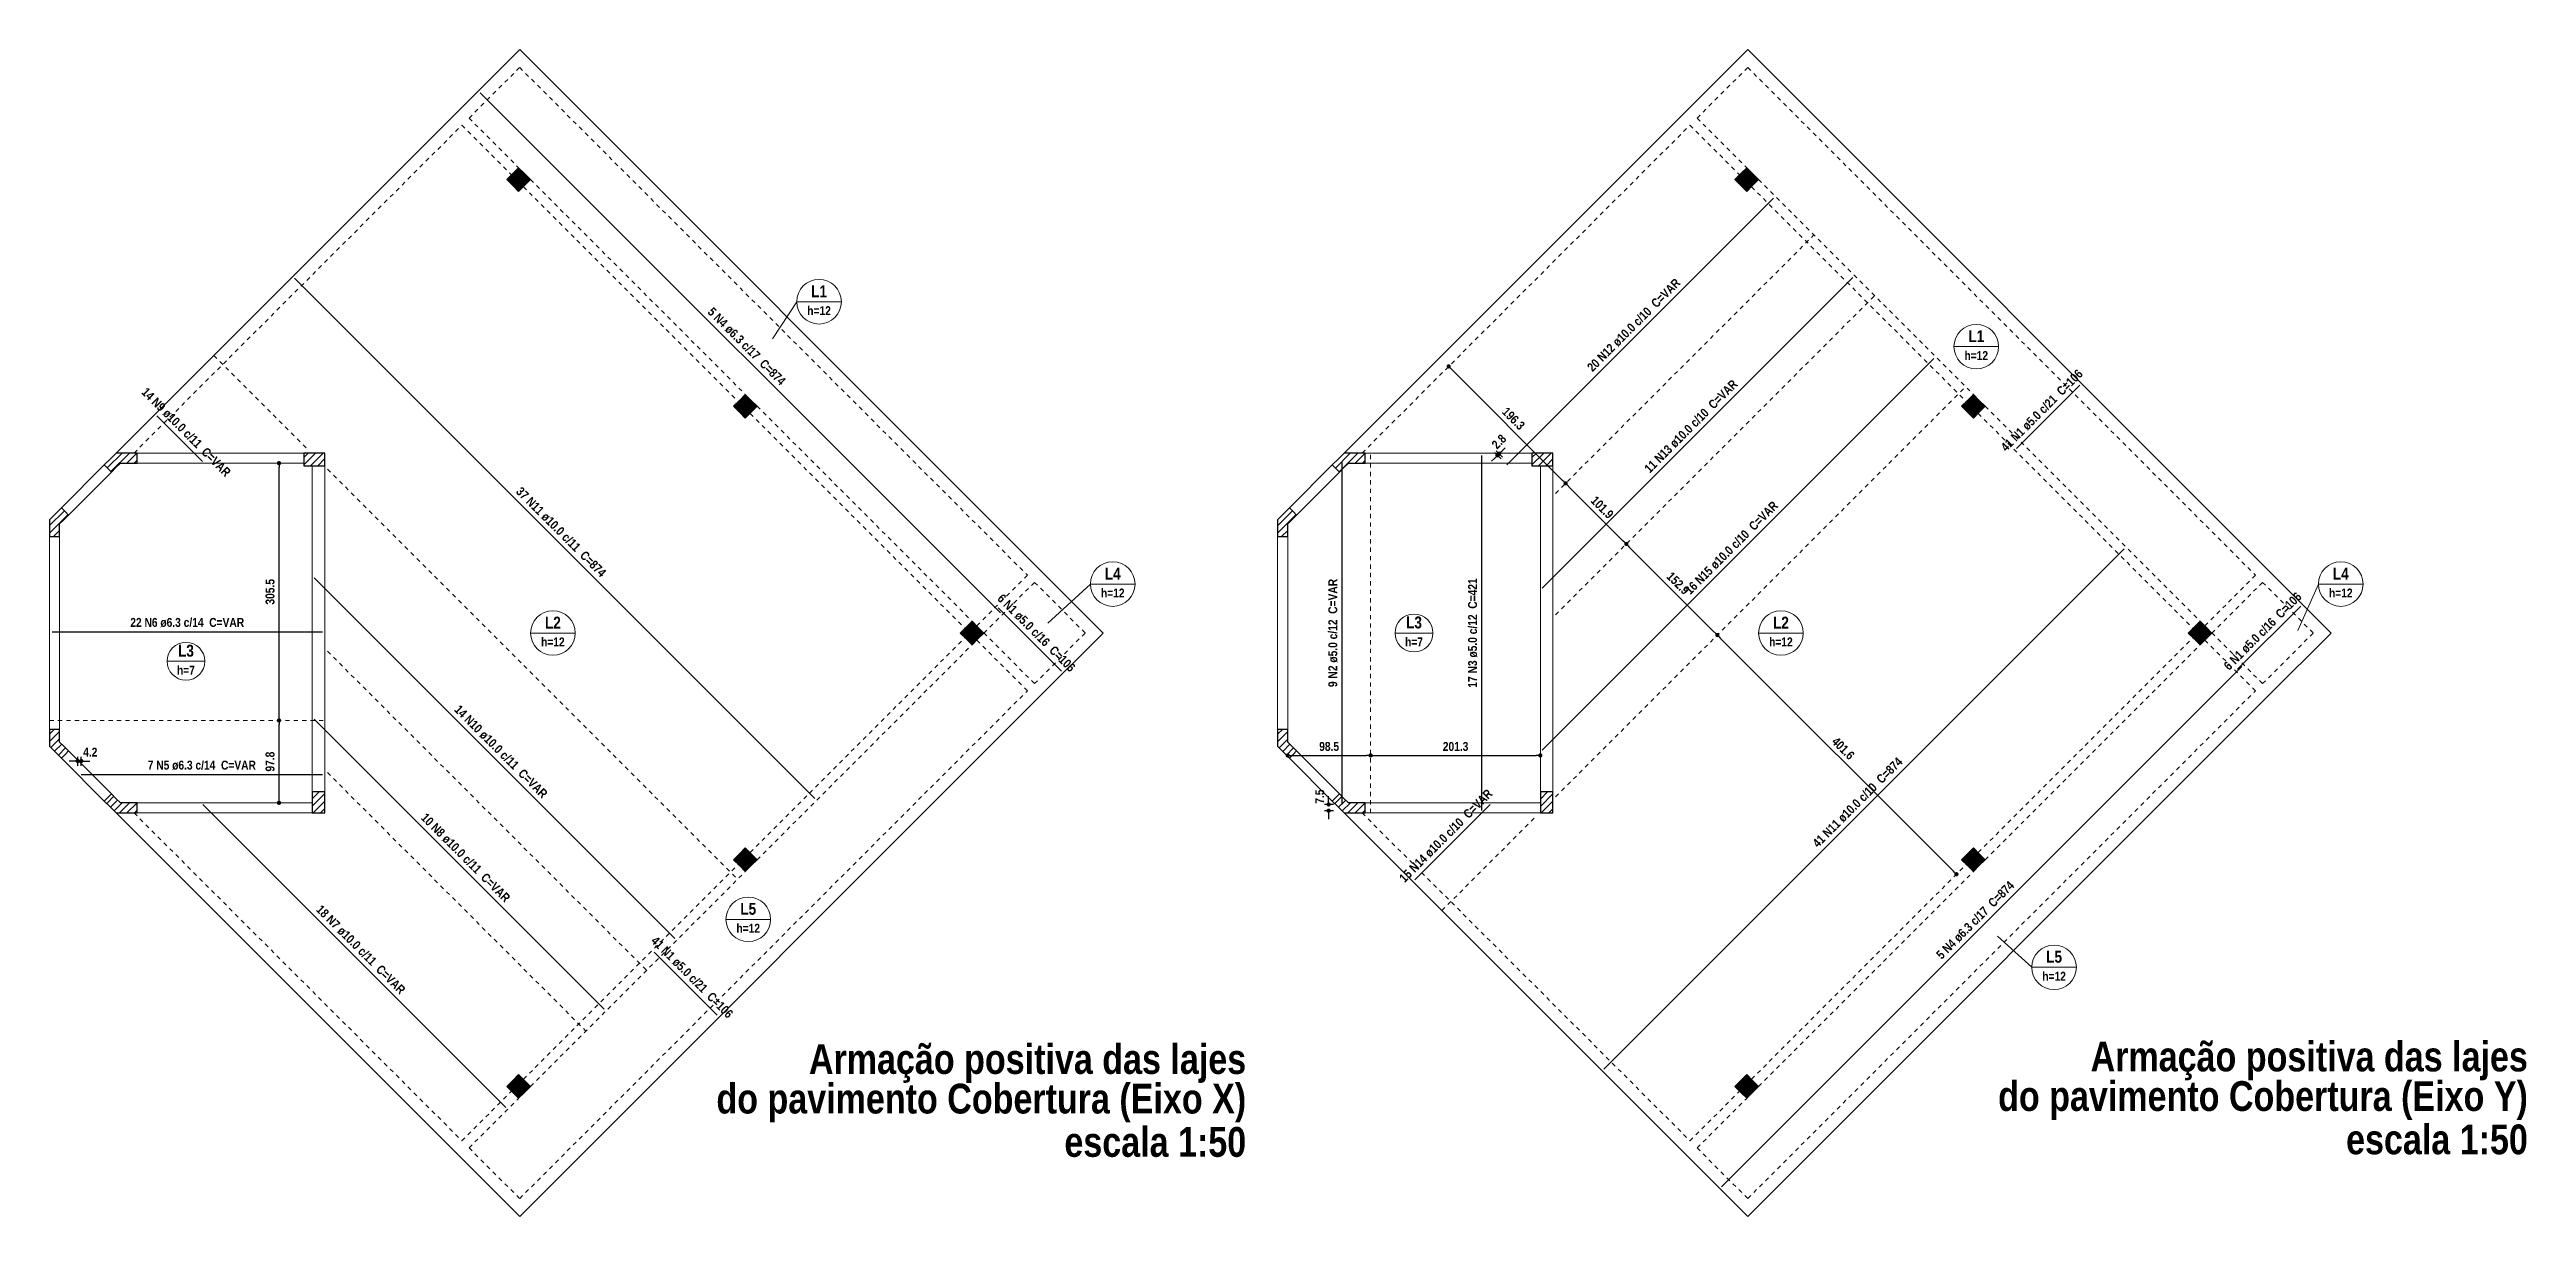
# Model space of a CAD drawing. Header units: millimetres. Extents: x 2249 to 2676, y -663 to -441.
# Drawn here: x 2447.9 to 2506.7, y -634.4 to -606.7 of the extents above; entities that cross this region are included whole.
import ezdxf

# ---------------------------------------------------------------- set-up
doc = ezdxf.new("R2010")
doc.units = ezdxf.units.MM
doc.header["$LTSCALE"] = 0.5
doc.header["$MEASUREMENT"] = 0
doc.header["$PDMODE"] = 34
doc.linetypes.add('DOT2', pattern=[3.175, 0, -3.175])
doc.layers.get('0').update_dxf_attribs({"linetype": 'CONTINUOUS'})
doc.layers.get('DEFPOINTS').update_dxf_attribs({"linetype": 'CONTINUOUS'})
for name, color, linetype, lineweight in [('Descrição da armadura', 7, 'CONTINUOUS', 5), ('DT-Armadura positiva', 2, 'CONTINUOUS', 30), ('DT-Cotas', 9, 'CONTINUOUS', 5), ('DT-Pontilhado', 9, 'DOT2', 5), ('DT-Textos', 7, 'CONTINUOUS', 5), ('DT-Título', 3, 'CONTINUOUS', 20), ('FO-Hachuras dos pilares', 9, 'CONTINUOUS', 5), ('FO-Pilares', 4, 'CONTINUOUS', 30), ('FO-Vigas', 1, 'CONTINUOUS', 20)]:
    doc.layers.add(name, color=color, linetype=linetype, lineweight=lineweight)
doc.styles.add('ARIAL', font='ARIALNB.TTF')
doc.dimstyles.new('UM_50.000000', dxfattribs={"dimtxt": 0.18, "dimasz": 0.1, "dimexe": 0.1, "dimexo": 0.2, "dimgap": 0, "dimtad": 1, "dimtih": 1, "dimtoh": 1, "dimdec": 1, "dimlfac": 50, "dimzin": 0, "dimdsep": 46, "dimtxsty": 'Standard', "dimblk": 'CLOSED', "dimblk1": 'CLOSED', "dimblk2": 'CLOSED', "dimcen": 0.09, "dimdle": 0.1, "dimadec": 1, "dimazin": 2, "dimtfac": 1, "dimtdec": 4, "dimtofl": 0, "dimtmove": 0, "dimatfit": 3, "dimldrblk": 'CLOSED', "dimfxl": 1, "dimtolj": 1, "dimarcsym": 0})
pattern_1 = [(45, (2441.25908, -664.59642), (-0.08838835, 0.08838835), [])]

msp = doc.modelspace()

# ---------------------------------------------------------------- texts
at = {"layer": 'Descrição da armadura', "char_height": 0.2118, "attachment_point": 8, "line_spacing_factor": 0.9, "style": 'ARIAL'}
for s, insert, width, rotation in [('20 N12 ø10.0 c/10  C=VAR', (2485.6043, -613.317), 6.09984, 45.000105), ('5 N4 ø6.3 c/17  C=874', (2464.3805, -613.824), 5.33736, 315.000737), ('11 N13 ø10.0 c/10  C=VAR', (2486.9633, -615.722), 6.09984, 45.000105), ('41 N1 ø5.0 c/21  C=106', (2495.2933, -615.344), 5.59152, 45.000105), ('14 N9 ø10.0 c/11  C=VAR', (2451.0685, -615.861), 5.84568, 315.000737), ('37 N11 ø10.0 c/11  C=874', (2459.9725, -618.232), 6.09984, 315.000737), ('16 N15 ø10.0 c/10  C=VAR', (2487.9253, -618.608), 6.09984, 45.000105), ('9 N2 ø5.0 c/12  C=VAR', (2478.4908, -620.5514), 5.33736, 90.00021), ('17 N3 ø5.0 c/12  C=421', (2481.8108, -620.5514), 5.59152, 90.00021), ('6 N1 ø5.0 c/16  C=106', (2471.2595, -620.63), 5.33736, 314.995007), ('6 N1 ø5.0 c/16  C=106', (2500.5383, -620.588), 5.33736, 45.000105), ('14 N10 ø10.0 c/11  C=VAR', (2458.5435, -623.448), 6.09984, 315.000737), ('41 N11 ø10.0 c/10  C=874', (2490.9173, -624.653), 6.09984, 45.000105), ('15 N14 ø10.0 c/10  C=VAR', (2481.1423, -625.446), 6.09984, 45.000105), ('10 N8 ø10.0 c/11  C=VAR', (2457.7045, -625.967), 5.84568, 315.000737), ('5 N4 ø6.3 c/17  C=874', (2493.7133, -627.449), 5.33736, 45.000105), ('18 N7 ø10.0 c/11  C=VAR', (2455.2155, -628.15), 5.84568, 315.000737), ('41 N1 ø5.0 c/21  C=106', (2463.0835, -628.806), 5.59152, 315.012196)]:
    msp.add_mtext(s, dxfattribs=dict(at, insert=insert, width=width, rotation=rotation))
for s, insert, width in [('22 N6 ø6.3 c/14  C=VAR', (2451.1721, -620.4145), 5.59152), ('7 N5 ø6.3 c/14  C=VAR', (2451.5191, -623.8035), 5.33736)]:
    msp.add_mtext(s, dxfattribs=dict(at, insert=insert, width=width))
at = {"layer": 'DT-Textos', "attachment_point": 8, "line_spacing_factor": 0.798, "style": 'ARIAL'}
for s, insert, char_height, width in [('L1', (2466.1772, -612.5794), 0.2824, 0.67776), ('h=12', (2466.1772, -613.0037), 0.2118, 1.01664), ('L1', (2493.6587, -613.6452), 0.2824, 0.67776), ('h=12', (2493.6587, -614.0695), 0.2118, 1.01664), ('L4', (2473.1516, -619.2845), 0.2824, 0.67776), ('L4', (2502.3152, -619.2845), 0.2824, 0.67776), ('h=12', (2473.1516, -619.7078), 0.2118, 1.01664), ('h=12', (2502.3152, -619.7078), 0.2118, 1.01664), ('L2', (2459.8561, -620.4462), 0.2824, 0.67776), ('L3', (2480.3057, -620.4462), 0.2824, 0.67776), ('L2', (2489.0197, -620.4462), 0.2824, 0.67776), ('L3', (2451.1421, -621.1178), 0.2824, 0.67776), ('h=12', (2459.8561, -620.8695), 0.2118, 1.01664), ('h=7', (2480.3057, -620.8695), 0.2118, 0.76248), ('h=12', (2489.0197, -620.8695), 0.2118, 1.01664), ('h=7', (2451.1421, -621.5411), 0.2118, 0.76248), ('L5', (2464.4951, -627.2462), 0.2824, 0.67776), ('h=12', (2464.4951, -627.6695), 0.2118, 1.01664), ('L5', (2495.5072, -628.3852), 0.2824, 0.67776), ('h=12', (2495.5072, -628.8085), 0.2118, 1.01664)]:
    msp.add_mtext(s, dxfattribs=dict(at, insert=insert, char_height=char_height, width=width))
at = {"layer": 'DT-Título', "char_height": 0.706, "attachment_point": 9, "line_spacing_factor": 0.798, "style": 'ARIAL'}
for s, insert, width in [('Armação positiva das lajes \\Pdo pavimento Cobertura (Eixo X)', (2476.3203, -632.1745), 49.1376), ('Armação positiva das lajes \\Pdo pavimento Cobertura (Eixo Y)', (2506.7578, -632.1139), 49.1376), ('escala 1:50', (2476.3203, -633.0005), 9.3192), ('escala 1:50', (2506.7578, -632.9399), 9.3192)]:
    msp.add_mtext(s, dxfattribs=dict(at, insert=insert, width=width))

# ---------------------------------------------------------------- blocks, each defined once
blk = doc.blocks.new('_Dot')
at = {"color": 0, "linetype": 'ByBlock', "lineweight": -2}
blk.add_line((-0.5, 0), (-1, 0), dxfattribs=at)
at = {"color": 0, "linetype": 'ByBlock', "const_width": 0.5}
blk.add_lwpolyline([(-0.25, 0, 1), (0.25, 0, 1)], format="xyb", close=True, dxfattribs=at)
blk = doc.blocks.new('*D387')
at = {"layer": 'DEFPOINTS', "color": 0}
for p in [(2448.571, -623.91), (2448.656, -623.592), (2448.656, -623.91)]:
    blk.add_point(p, dxfattribs=at)
at = {"layer": 'DT-Cotas', "color": 0, "lineweight": -2}
for p, q in [((2448.571, -623.71), (2448.571, -623.492)), ((2448.656, -623.71), (2448.656, -623.492)), ((2448.471, -623.592), (2448.371, -623.592)), ((2448.756, -623.592), (2448.856, -623.592))]:
    blk.add_line(p, q, dxfattribs=at)
at = {"layer": 'DT-Cotas', "color": 0, "lineweight": -2, "xscale": 0.1, "yscale": 0.1, "zscale": 0.1}
blk.add_blockref('_Dot', (2448.571, -623.592), dxfattribs=at)
at = {"layer": 'DT-Cotas', "color": 0, "lineweight": -2, "xscale": 0.1, "yscale": 0.1, "zscale": 0.1, "rotation": 180}
blk.add_blockref('_Dot', (2448.656, -623.592), dxfattribs=at)
at = {"layer": 'DT-Cotas', "insert": (2448.87, -623.38), "char_height": 0.2118, "attachment_point": 5, "rotation": 0.00573, "style": 'ARIAL'}
blk.add_mtext('\\A1;4.2', dxfattribs=at)
blk = doc.blocks.new('DOT')
at = {"color": 210}
for p, q in [((-1, 0), (1, 0)), ((0, 1), (0, -1))]:
    blk.add_line(p, q, dxfattribs=at)
blk.add_circle((0, 0), 0.25, dxfattribs=at)
blk = doc.blocks.new('*D388')
at = {"layer": 'DEFPOINTS', "color": 0}
for p in [(2453.352, -622.628), (2453.352, -622.628), (2453.352, -624.585)]:
    blk.add_point(p, dxfattribs=at)
at = {"layer": 'DT-Cotas', "color": 0, "lineweight": -2}
blk.add_line((2453.352, -624.485), (2453.352, -622.728), dxfattribs=at)
at = {"layer": 'DT-Cotas', "color": 0, "lineweight": -2, "xscale": 0.1, "yscale": 0.1, "zscale": 0.1}
for p, rotation in [((2453.352, -622.628), 90), ((2453.352, -624.585), 270)]:
    blk.add_blockref('_Dot', p, dxfattribs=dict(at, rotation=rotation))
at = {"layer": 'DT-Cotas', "insert": (2453.14, -623.606), "char_height": 0.2118, "attachment_point": 5, "rotation": 90, "style": 'ARIAL'}
blk.add_mtext('\\A1;97.8', dxfattribs=at)
blk = doc.blocks.new('*D389')
at = {"layer": 'DEFPOINTS', "color": 0}
for p in [(2453.352, -616.519), (2453.352, -616.519), (2453.352, -622.628)]:
    blk.add_point(p, dxfattribs=at)
at = {"layer": 'DT-Cotas', "color": 0, "lineweight": -2}
blk.add_line((2453.352, -622.528), (2453.352, -616.619), dxfattribs=at)
at = {"layer": 'DT-Cotas', "color": 0, "lineweight": -2, "xscale": 0.1, "yscale": 0.1, "zscale": 0.1}
for p, rotation in [((2453.352, -616.519), 90), ((2453.352, -622.628), 270)]:
    blk.add_blockref('_Dot', p, dxfattribs=dict(at, rotation=rotation))
at = {"layer": 'DT-Cotas', "insert": (2453.14, -619.574), "char_height": 0.2118, "attachment_point": 5, "rotation": 90, "style": 'ARIAL'}
blk.add_mtext('\\A1;305.5', dxfattribs=at)
blk = doc.blocks.new('*D390')
at = {"layer": 'DEFPOINTS', "color": 0}
for p in [(2482.328, -616.294), (2482.513, -616.558), (2482.553, -616.519)]:
    blk.add_point(p, dxfattribs=at)
at = {"layer": 'DT-Cotas', "color": 0, "lineweight": -2}
for p, q in [((2482.218, -616.404), (2482.147, -616.475)), ((2482.372, -616.417), (2482.218, -616.263)), ((2482.411, -616.377), (2482.258, -616.223)), ((2482.399, -616.223), (2482.47, -616.153))]:
    blk.add_line(p, q, dxfattribs=at)
at = {"layer": 'DT-Cotas', "color": 0, "lineweight": -2, "xscale": 0.1, "yscale": 0.1, "zscale": 0.1}
for p, rotation in [((2482.289, -616.334), 44.99927531504827), ((2482.328, -616.294), 224.9992753150483)]:
    blk.add_blockref('_Dot', p, dxfattribs=dict(at, rotation=rotation))
at = {"layer": 'DT-Cotas', "insert": (2482.324, -616.007), "char_height": 0.2118, "attachment_point": 5, "rotation": 44.99928, "style": 'ARIAL'}
blk.add_mtext('\\A1;2.8', dxfattribs=at)
blk = doc.blocks.new('*D391')
at = {"layer": 'DEFPOINTS', "color": 0}
for p in [(2481.13, -614.221), (2483.906, -616.998), (2483.906, -616.998)]:
    blk.add_point(p, dxfattribs=at)
at = {"layer": 'DT-Cotas', "color": 0, "lineweight": -2}
blk.add_line((2481.201, -614.292), (2483.836, -616.927), dxfattribs=at)
at = {"layer": 'DT-Cotas', "color": 0, "lineweight": -2, "xscale": 0.1, "yscale": 0.1, "zscale": 0.1}
for p, rotation in [((2481.13, -614.221), 134.9990300023582), ((2483.906, -616.998), 314.9990300023582)]:
    blk.add_blockref('_Dot', p, dxfattribs=dict(at, rotation=rotation))
at = {"layer": 'DT-Cotas', "insert": (2482.668, -615.46), "char_height": 0.2118, "attachment_point": 5, "rotation": 314.99903, "style": 'ARIAL'}
blk.add_mtext('\\A1;196.3', dxfattribs=at)
blk = doc.blocks.new('*D392')
at = {"layer": 'DEFPOINTS', "color": 0}
for p in [(2483.906, -616.998), (2485.347, -618.439), (2485.347, -618.439)]:
    blk.add_point(p, dxfattribs=at)
at = {"layer": 'DT-Cotas', "color": 0, "lineweight": -2}
blk.add_line((2483.977, -617.069), (2485.276, -618.368), dxfattribs=at)
at = {"layer": 'DT-Cotas', "color": 0, "lineweight": -2, "xscale": 0.1, "yscale": 0.1, "zscale": 0.1}
for p, rotation in [((2483.906, -616.998), 135.0007752614778), ((2485.347, -618.439), 315.0007752614778)]:
    blk.add_blockref('_Dot', p, dxfattribs=dict(at, rotation=rotation))
at = {"layer": 'DT-Cotas', "insert": (2484.776, -617.569), "char_height": 0.2118, "attachment_point": 5, "rotation": 315.00078, "style": 'ARIAL'}
blk.add_mtext('\\A1;101.9', dxfattribs=at)
blk = doc.blocks.new('*D393')
at = {"layer": 'DEFPOINTS', "color": 0}
for p in [(2485.347, -618.439), (2487.509, -620.601), (2487.509, -620.601)]:
    blk.add_point(p, dxfattribs=at)
at = {"layer": 'DT-Cotas', "color": 0, "lineweight": -2}
blk.add_line((2485.418, -618.51), (2487.438, -620.53), dxfattribs=at)
at = {"layer": 'DT-Cotas', "color": 0, "lineweight": -2, "xscale": 0.1, "yscale": 0.1, "zscale": 0.1}
for p, rotation in [((2485.347, -618.439), 134.9999999999985), ((2487.509, -620.601), 314.9999999999985)]:
    blk.add_blockref('_Dot', p, dxfattribs=dict(at, rotation=rotation))
at = {"layer": 'DT-Cotas', "insert": (2486.578, -619.37), "char_height": 0.2118, "attachment_point": 5, "rotation": 315, "style": 'ARIAL'}
blk.add_mtext('\\A1;152.9', dxfattribs=at)
blk = doc.blocks.new('*D394')
at = {"layer": 'DEFPOINTS', "color": 0}
for p in [(2487.509, -620.601), (2493.188, -626.28), (2493.188, -626.28)]:
    blk.add_point(p, dxfattribs=at)
at = {"layer": 'DT-Cotas', "color": 0, "lineweight": -2}
blk.add_line((2487.579, -620.671), (2493.118, -626.21), dxfattribs=at)
at = {"layer": 'DT-Cotas', "color": 0, "lineweight": -2, "xscale": 0.1, "yscale": 0.1, "zscale": 0.1}
for p, rotation in [((2487.509, -620.601), 135.0009331265283), ((2493.188, -626.28), 315.0009331265283)]:
    blk.add_blockref('_Dot', p, dxfattribs=dict(at, rotation=rotation))
at = {"layer": 'DT-Cotas', "insert": (2490.498, -623.291), "char_height": 0.2118, "attachment_point": 5, "rotation": 315.00093, "style": 'ARIAL'}
blk.add_mtext('\\A1;401.6', dxfattribs=at)
blk = doc.blocks.new('*D395')
at = {"layer": 'DEFPOINTS', "color": 0}
for p in [(2478.279, -624.623), (2478.596, -624.623), (2478.596, -624.772)]:
    blk.add_point(p, dxfattribs=at)
at = {"layer": 'DT-Cotas', "color": 0, "lineweight": -2}
for p, q in [((2478.396, -624.623), (2478.179, -624.623)), ((2478.279, -624.523), (2478.279, -624.423)), ((2478.396, -624.772), (2478.179, -624.772)), ((2478.279, -624.872), (2478.279, -624.972))]:
    blk.add_line(p, q, dxfattribs=at)
at = {"layer": 'DT-Cotas', "color": 0, "lineweight": -2, "xscale": 0.1, "yscale": 0.1, "zscale": 0.1}
for p, rotation in [((2478.279, -624.623), 270), ((2478.279, -624.772), 90)]:
    blk.add_blockref('_Dot', p, dxfattribs=dict(at, rotation=rotation))
at = {"layer": 'DT-Cotas', "insert": (2478.067, -624.437), "char_height": 0.2118, "attachment_point": 5, "rotation": 90, "style": 'ARIAL'}
blk.add_mtext('\\A1;7.5', dxfattribs=at)
blk = doc.blocks.new('*D396')
at = {"layer": 'DEFPOINTS', "color": 0}
for p in [(2477.306, -623.459), (2479.276, -623.459), (2479.276, -623.459)]:
    blk.add_point(p, dxfattribs=at)
at = {"layer": 'DT-Cotas', "color": 0, "lineweight": -2}
blk.add_line((2477.406, -623.459), (2479.176, -623.459), dxfattribs=at)
at = {"layer": 'DT-Cotas', "color": 0, "lineweight": -2, "xscale": 0.1, "yscale": 0.1, "zscale": 0.1, "rotation": 180}
blk.add_blockref('_Dot', (2477.306, -623.459), dxfattribs=at)
at = {"layer": 'DT-Cotas', "color": 0, "lineweight": -2, "xscale": 0.1, "yscale": 0.1, "zscale": 0.1}
blk.add_blockref('_Dot', (2479.276, -623.459), dxfattribs=at)
at = {"layer": 'DT-Cotas', "insert": (2478.291, -623.247), "char_height": 0.2118, "attachment_point": 5, "rotation": 0.00573, "style": 'ARIAL'}
blk.add_mtext('\\A1;98.5', dxfattribs=at)
blk = doc.blocks.new('*D397')
at = {"layer": 'DEFPOINTS', "color": 0}
for p in [(2479.279, -623.459), (2483.306, -623.459), (2483.306, -623.459)]:
    blk.add_point(p, dxfattribs=at)
at = {"layer": 'DT-Cotas', "color": 0, "lineweight": -2}
blk.add_line((2479.379, -623.459), (2483.206, -623.459), dxfattribs=at)
at = {"layer": 'DT-Cotas', "color": 0, "lineweight": -2, "xscale": 0.1, "yscale": 0.1, "zscale": 0.1, "rotation": 180}
blk.add_blockref('_Dot', (2479.279, -623.459), dxfattribs=at)
at = {"layer": 'DT-Cotas', "color": 0, "lineweight": -2, "xscale": 0.1, "yscale": 0.1, "zscale": 0.1}
blk.add_blockref('_Dot', (2483.306, -623.459), dxfattribs=at)
at = {"layer": 'DT-Cotas', "insert": (2481.293, -623.247), "char_height": 0.2118, "attachment_point": 5, "rotation": 0.00573, "style": 'ARIAL'}
blk.add_mtext('\\A1;201.3', dxfattribs=at)

# ---------------------------------------------------------------- dimensions: what is measured, and where the dimension line sits
at = {"layer": 'DT-Cotas'}
for base, p1, p2, angle, override, picture, middle, dimtype, turn in [((2483.9062, -616.9977), (2481.1301, -614.2214), (2483.9062, -616.9977), 314.99903, {"dimtxt": 0.2118, "dimasz": 0.1, "dimexe": 0.1, "dimexo": 0.2, "dimtad": 1, "dimtih": 0, "dimtoh": 0, "dimdec": 1, "dimlfac": 50, "dimzin": 8, "dimtxsty": 'ARIAL', "dimblk": 'Dot', "dimblk1": 'Dot', "dimblk2": 'Dot', "dimsah": 1, "dimdle": 0.1, "dimse1": 1, "dimse2": 1, "dimclrt": 256, "dimadec": 1, "dimazin": 3, "dimtmove": 2, "dimldrblk": 'Dot'}, '*D391', (2482.6679, -615.4598), 161, -45.00097), ((2482.3283, -616.2941), (2482.5134, -616.5583), (2482.5529, -616.5188), 44.999275, {"dimtxt": 0.2118, "dimasz": 0.1, "dimexe": 0.1, "dimexo": 0.2, "dimtad": 1, "dimtih": 0, "dimtoh": 0, "dimdec": 1, "dimlfac": 50, "dimzin": 8, "dimtxsty": 'ARIAL', "dimblk": 'Dot', "dimblk1": 'Dot', "dimblk2": 'Dot', "dimsah": 1, "dimdle": 0.1, "dimse1": 0, "dimse2": 0, "dimclrt": 256, "dimadec": 1, "dimazin": 3, "dimtmove": 2, "dimldrblk": 'Dot'}, '*D390', (2482.3245, -616.0066), 161, 44.999275), ((2453.3521, -616.5188), (2453.3521, -622.6283), (2453.3521, -616.5188), 90, {"dimtxt": 0.2118, "dimasz": 0.1, "dimexe": 0.1, "dimexo": 0.2, "dimtad": 1, "dimtih": 0, "dimtoh": 0, "dimdec": 1, "dimlfac": 50, "dimzin": 8, "dimtxsty": 'ARIAL', "dimblk": 'Dot', "dimblk1": 'Dot', "dimblk2": 'Dot', "dimsah": 1, "dimdle": 0.1, "dimse1": 1, "dimse2": 1, "dimclrt": 256, "dimadec": 1, "dimazin": 3, "dimtmove": 2, "dimldrblk": 'Dot'}, '*D389', (2453.1403, -619.5735), 160, 90), ((2485.347, -618.4392), (2483.9059, -616.9981), (2485.347, -618.4392), 315.000775, {"dimtxt": 0.2118, "dimasz": 0.1, "dimexe": 0.1, "dimexo": 0.2, "dimtad": 1, "dimtih": 0, "dimtoh": 0, "dimdec": 1, "dimlfac": 50, "dimzin": 8, "dimtxsty": 'ARIAL', "dimblk": 'Dot', "dimblk1": 'Dot', "dimblk2": 'Dot', "dimsah": 1, "dimdle": 0.1, "dimse1": 1, "dimse2": 1, "dimclrt": 256, "dimadec": 1, "dimazin": 3, "dimtmove": 2, "dimldrblk": 'Dot'}, '*D392', (2484.7762, -617.5689), 161, -44.999225), ((2487.5088, -620.6007), (2485.3471, -618.439), (2487.5088, -620.6007), 315, {"dimtxt": 0.2118, "dimasz": 0.1, "dimexe": 0.1, "dimexo": 0.2, "dimtad": 1, "dimtih": 0, "dimtoh": 0, "dimdec": 1, "dimlfac": 50, "dimzin": 8, "dimtxsty": 'ARIAL', "dimblk": 'Dot', "dimblk1": 'Dot', "dimblk2": 'Dot', "dimsah": 1, "dimdle": 0.1, "dimse1": 1, "dimse2": 1, "dimclrt": 256, "dimadec": 1, "dimazin": 3, "dimtmove": 2, "dimldrblk": 'Dot'}, '*D393', (2486.5777, -619.3701), 161, -45), ((2493.1884, -626.2804), (2487.5086, -620.6008), (2493.1884, -626.2804), 315.000933, {"dimtxt": 0.2118, "dimasz": 0.1, "dimexe": 0.1, "dimexo": 0.2, "dimtad": 1, "dimtih": 0, "dimtoh": 0, "dimdec": 1, "dimlfac": 50, "dimzin": 8, "dimtxsty": 'ARIAL', "dimblk": 'Dot', "dimblk1": 'Dot', "dimblk2": 'Dot', "dimsah": 1, "dimdle": 0.1, "dimse1": 1, "dimse2": 1, "dimclrt": 256, "dimadec": 1, "dimazin": 3, "dimtmove": 2, "dimldrblk": 'Dot'}, '*D394', (2490.4983, -623.2908), 161, -44.999067), ((2453.3521, -622.6282), (2453.3521, -624.5848), (2453.3521, -622.6282), 90, {"dimtxt": 0.2118, "dimasz": 0.1, "dimexe": 0.1, "dimexo": 0.2, "dimtad": 1, "dimtih": 0, "dimtoh": 0, "dimdec": 1, "dimlfac": 50, "dimzin": 8, "dimtxsty": 'ARIAL', "dimblk": 'Dot', "dimblk1": 'Dot', "dimblk2": 'Dot', "dimsah": 1, "dimdle": 0.1, "dimse1": 1, "dimse2": 1, "dimclrt": 256, "dimadec": 1, "dimazin": 3, "dimtmove": 2, "dimldrblk": 'Dot'}, '*D388', (2453.1403, -623.6065), 160, 90), ((2478.2787, -624.6232), (2478.5964, -624.7724), (2478.5964, -624.6232), 90, {"dimtxt": 0.2118, "dimasz": 0.1, "dimexe": 0.1, "dimexo": 0.2, "dimtad": 1, "dimtih": 0, "dimtoh": 0, "dimdec": 1, "dimlfac": 50, "dimzin": 8, "dimtxsty": 'ARIAL', "dimblk": 'Dot', "dimblk1": 'Dot', "dimblk2": 'Dot', "dimsah": 1, "dimdle": 0.1, "dimse1": 0, "dimse2": 0, "dimclrt": 256, "dimadec": 1, "dimazin": 3, "dimtmove": 2, "dimldrblk": 'Dot'}, '*D395', (2478.0669, -624.4366), 160, 90)]:
    dim = msp.add_linear_dim(base=base, p1=p1, p2=p2, angle=angle, dimstyle='UM_50.000000', override=override, dxfattribs=at)
    dim.commit()
    dim.dimension.update_dxf_attribs({"geometry": picture, "text_midpoint": middle, "dimtype": dimtype, "text_rotation": turn})
for base, p1, p2, override, picture, middle in [((2448.6559, -623.5921), (2448.5712, -623.9098), (2448.6559, -623.9098), {"dimtxt": 0.2118, "dimasz": 0.1, "dimexe": 0.1, "dimexo": 0.2, "dimtad": 1, "dimtih": 0, "dimtoh": 0, "dimdec": 1, "dimlfac": 50, "dimzin": 8, "dimtxsty": 'ARIAL', "dimblk": 'Dot', "dimblk1": 'Dot', "dimblk2": 'Dot', "dimsah": 1, "dimdle": 0.1, "dimse1": 0, "dimse2": 0, "dimclrt": 256, "dimadec": 1, "dimazin": 3, "dimtmove": 2, "dimldrblk": 'Dot'}, '*D387', (2448.8705, -623.3803)), ((2479.2761, -623.4589), (2477.3062, -623.4589), (2479.2761, -623.4589), {"dimtxt": 0.2118, "dimasz": 0.1, "dimexe": 0.1, "dimexo": 0.2, "dimtad": 1, "dimtih": 0, "dimtoh": 0, "dimdec": 1, "dimlfac": 50, "dimzin": 8, "dimtxsty": 'ARIAL', "dimblk": 'Dot', "dimblk1": 'Dot', "dimblk2": 'Dot', "dimsah": 1, "dimdle": 0.1, "dimse1": 1, "dimse2": 1, "dimclrt": 256, "dimadec": 1, "dimazin": 3, "dimtmove": 2, "dimldrblk": 'Dot'}, '*D396', (2478.2911, -623.2471)), ((2483.3062, -623.4589), (2479.2795, -623.4589), (2483.3062, -623.4589), {"dimtxt": 0.2118, "dimasz": 0.1, "dimexe": 0.1, "dimexo": 0.2, "dimtad": 1, "dimtih": 0, "dimtoh": 0, "dimdec": 1, "dimlfac": 50, "dimzin": 8, "dimtxsty": 'ARIAL', "dimblk": 'Dot', "dimblk1": 'Dot', "dimblk2": 'Dot', "dimsah": 1, "dimdle": 0.1, "dimse1": 1, "dimse2": 1, "dimclrt": 256, "dimadec": 1, "dimazin": 3, "dimtmove": 2, "dimldrblk": 'Dot'}, '*D397', (2481.2928, -623.2471))]:
    dim = msp.add_linear_dim(base=base, p1=p1, p2=p2, dimstyle='UM_50.000000', override=override, dxfattribs=at)
    dim.commit()
    dim.dimension.update_dxf_attribs({"geometry": picture, "text_midpoint": middle, "dimtype": 160, "text_rotation": 0.00573})

# ---------------------------------------------------------------- hatches: boundary and pattern name
at = {"layer": 'FO-Hachuras dos pilares', "linetype": 'Continuous'}
for points in [[(2458.7597, -609.7846), (2458.9011, -609.926), (2459.0426, -610.0674), (2459.184, -609.926), (2459.3254, -609.7846), (2459.184, -609.6432), (2459.0426, -609.5018), (2458.9011, -609.6432)], [(2487.9233, -609.7846), (2488.0647, -609.926), (2488.2062, -610.0674), (2488.3476, -609.926), (2488.489, -609.7846), (2488.3476, -609.6432), (2488.2062, -609.5018), (2488.0647, -609.6432)], [(2464.1433, -615.1682), (2464.2847, -615.3096), (2464.4261, -615.451), (2464.5676, -615.3096), (2464.709, -615.1682), (2464.5676, -615.0268), (2464.4261, -614.8853), (2464.2847, -615.0268)], [(2493.3069, -615.1682), (2493.4483, -615.3096), (2493.5897, -615.451), (2493.7312, -615.3096), (2493.8726, -615.1682), (2493.7312, -615.0268), (2493.5897, -614.8853), (2493.4483, -615.0268)], [(2469.8097, -620.2689), (2469.6683, -620.4103), (2469.5269, -620.5518), (2469.6683, -620.6932), (2469.8097, -620.8346), (2469.9511, -620.6932), (2470.0926, -620.5518), (2469.9511, -620.4103)], [(2498.9733, -620.2689), (2498.8319, -620.4103), (2498.6905, -620.5518), (2498.8319, -620.6932), (2498.9733, -620.8346), (2499.1147, -620.6932), (2499.2562, -620.5518), (2499.1147, -620.4103)], [(2464.4261, -625.6525), (2464.2847, -625.7939), (2464.1433, -625.9353), (2464.2847, -626.0768), (2464.4261, -626.2182), (2464.5676, -626.0768), (2464.709, -625.9353), (2464.5676, -625.7939)], [(2493.5897, -625.6525), (2493.4483, -625.7939), (2493.3069, -625.9353), (2493.4483, -626.0768), (2493.5897, -626.2182), (2493.7312, -626.0768), (2493.8726, -625.9353), (2493.7312, -625.7939)], [(2459.0426, -631.6018), (2459.184, -631.4603), (2459.3254, -631.3189), (2459.184, -631.1775), (2459.0426, -631.0361), (2458.9011, -631.1775), (2458.7597, -631.3189), (2458.9011, -631.4603)], [(2488.2062, -631.6018), (2488.3476, -631.4603), (2488.489, -631.3189), (2488.3476, -631.1775), (2488.2062, -631.0361), (2488.0647, -631.1775), (2487.9233, -631.3189), (2488.0647, -631.4603)]]:
    msp.add_hatch(color=256, dxfattribs=at).paths.add_polyline_path(points)
h = msp.add_hatch(dxfattribs=at)
h.set_pattern_fill('ANSI31', color=256, style=0)
h.set_pattern_definition(pattern_1)
h.paths.add_polyline_path([(2449.485, -616.2788), (2449.3435, -616.4202), (2449.2021, -616.5616), (2449.287, -616.6464), (2449.3718, -616.7313), (2449.4781, -616.625), (2449.5844, -616.5188), (2449.7847, -616.5188), (2449.985, -616.5188), (2449.985, -616.3988), (2449.985, -616.2788), (2449.735, -616.2788)])
h = msp.add_hatch(dxfattribs=at)
h.set_pattern_fill('ANSI31', color=256, style=0)
h.set_pattern_definition(pattern_1)
h.paths.add_polyline_path([(2453.9426, -616.2788), (2453.9426, -616.4288), (2453.9426, -616.5788), (2454.1926, -616.5788), (2454.4426, -616.5788), (2454.4426, -616.4288), (2454.4426, -616.2788), (2454.1926, -616.2788)])
h = msp.add_hatch(dxfattribs=at)
h.set_pattern_fill('ANSI31', color=256, style=0)
h.set_pattern_definition(pattern_1)
h.paths.add_polyline_path([(2478.6486, -616.2788), (2478.5071, -616.4202), (2478.3657, -616.5616), (2478.4506, -616.6464), (2478.5354, -616.7313), (2478.6417, -616.625), (2478.748, -616.5188), (2478.9483, -616.5188), (2479.1486, -616.5188), (2479.1486, -616.3988), (2479.1486, -616.2788), (2478.8986, -616.2788)])
h = msp.add_hatch(dxfattribs=at)
h.set_pattern_fill('ANSI31', color=256, style=0)
h.set_pattern_definition(pattern_1)
h.paths.add_polyline_path([(2483.1062, -616.2788), (2483.1062, -616.4288), (2483.1062, -616.5788), (2483.3562, -616.5788), (2483.6062, -616.5788), (2483.6062, -616.4288), (2483.6062, -616.2788), (2483.3562, -616.2788)])
h = msp.add_hatch(dxfattribs=at)
h.set_pattern_fill('ANSI31', color=256, style=0)
h.set_pattern_definition(pattern_1)
h.paths.add_polyline_path([(2447.9026, -617.8632), (2447.9026, -618.0632), (2447.9026, -618.2632), (2448.0226, -618.2632), (2448.1426, -618.2632), (2448.1426, -618.1129), (2448.1426, -617.9626), (2448.2488, -617.8563), (2448.3551, -617.75), (2448.2702, -617.6652), (2448.1854, -617.5803), (2448.044, -617.7217)])
h = msp.add_hatch(dxfattribs=at)
h.set_pattern_fill('ANSI31', color=256, style=0)
h.set_pattern_definition(pattern_1)
h.paths.add_polyline_path([(2477.0662, -617.8632), (2477.0662, -618.0632), (2477.0662, -618.2632), (2477.1862, -618.2632), (2477.3062, -618.2632), (2477.3062, -618.1129), (2477.3062, -617.9626), (2477.4124, -617.8563), (2477.5187, -617.75), (2477.4338, -617.6652), (2477.349, -617.5803), (2477.2076, -617.7217)])
h = msp.add_hatch(dxfattribs=at)
h.set_pattern_fill('ANSI31', color=256, style=0)
h.set_pattern_definition(pattern_1)
h.paths.add_polyline_path([(2447.9026, -623.2404), (2448.044, -623.3818), (2448.1854, -623.5232), (2448.2702, -623.4383), (2448.3551, -623.3535), (2448.2488, -623.2472), (2448.1426, -623.1409), (2448.1426, -622.9906), (2448.1426, -622.8404), (2448.0226, -622.8404), (2447.9026, -622.8404), (2447.9026, -623.0404)])
h = msp.add_hatch(dxfattribs=at)
h.set_pattern_fill('ANSI31', color=256, style=0)
h.set_pattern_definition(pattern_1)
h.paths.add_polyline_path([(2477.0662, -623.2404), (2477.2076, -623.3818), (2477.349, -623.5232), (2477.4338, -623.4383), (2477.5187, -623.3535), (2477.4124, -623.2472), (2477.3062, -623.1409), (2477.3062, -622.9906), (2477.3062, -622.8404), (2477.1862, -622.8404), (2477.0662, -622.8404), (2477.0662, -623.0404)])
h = msp.add_hatch(dxfattribs=at)
h.set_pattern_fill('ANSI31', color=256, style=0)
h.set_pattern_definition(pattern_1)
h.paths.add_polyline_path([(2449.485, -624.8248), (2449.735, -624.8248), (2449.985, -624.8248), (2449.985, -624.7048), (2449.985, -624.5848), (2449.7847, -624.5848), (2449.5844, -624.5848), (2449.4781, -624.4785), (2449.3718, -624.3722), (2449.287, -624.4571), (2449.2021, -624.5419), (2449.3435, -624.6833)])
h = msp.add_hatch(dxfattribs=at)
h.set_pattern_fill('ANSI31', color=256, style=0)
h.set_pattern_definition(pattern_1)
h.paths.add_polyline_path([(2454.4426, -624.3248), (2454.2926, -624.3248), (2454.1426, -624.3248), (2454.1426, -624.5748), (2454.1426, -624.8248), (2454.2926, -624.8248), (2454.4426, -624.8248), (2454.4426, -624.5748)])
h = msp.add_hatch(dxfattribs=at)
h.set_pattern_fill('ANSI31', color=256, style=0)
h.set_pattern_definition(pattern_1)
h.paths.add_polyline_path([(2478.6486, -624.8248), (2478.8986, -624.8248), (2479.1486, -624.8248), (2479.1486, -624.7048), (2479.1486, -624.5848), (2478.9483, -624.5848), (2478.748, -624.5848), (2478.6417, -624.4785), (2478.5354, -624.3722), (2478.4506, -624.4571), (2478.3657, -624.5419), (2478.5071, -624.6833)])
h = msp.add_hatch(dxfattribs=at)
h.set_pattern_fill('ANSI31', color=256, style=0)
h.set_pattern_definition(pattern_1)
h.paths.add_polyline_path([(2483.6062, -624.3248), (2483.4562, -624.3248), (2483.3062, -624.3248), (2483.3062, -624.5748), (2483.3062, -624.8248), (2483.4562, -624.8248), (2483.6062, -624.8248), (2483.6062, -624.5748)])

# ---------------------------------------------------------------- linework, layer by layer
at = {"layer": 'DT-Armadura positiva'}
for p, q in [((2458.1278, -607.7208), (2470.4833, -620.0763)), ((2482.5134, -616.5583), (2488.8458, -610.2261)), ((2453.7197, -612.1288), (2466.0753, -624.4845)), ((2483.3486, -619.4866), (2490.7273, -612.1077)), ((2483.3486, -623.3342), (2492.6512, -614.0316)), ((2494.6177, -616.1688), (2496.1181, -614.6684)), ((2450.453, -615.3954), (2451.534, -616.4763)), ((2481.9169, -624.7648), (2481.9169, -616.3388)), ((2478.5964, -624.6232), (2478.5964, -616.4803)), ((2484.8145, -630.9059), (2497.1699, -618.5502)), ((2454.185, -619.2394), (2462.7527, -627.8071)), ((2470.4345, -619.9553), (2471.9343, -621.4553)), ((2499.8627, -621.4128), (2501.3626, -619.9129)), ((2447.9626, -620.5205), (2454.3826, -620.5205)), ((2487.6102, -633.7015), (2499.9659, -621.3462)), ((2454.185, -622.5972), (2461.0738, -629.486)), ((2448.6559, -623.9098), (2454.3826, -623.9098)), ((2451.544, -624.6272), (2458.7382, -631.8218)), ((2480.3233, -626.4148), (2482.1107, -624.6272)), ((2462.2581, -628.1303), (2463.759, -629.6306))]:
    msp.add_line(p, q, dxfattribs=at)
at = {"layer": 'DT-Pontilhado', "ltscale": 0.05}
for p, q in [((2483.6664, -617.2374), (2489.8042, -611.0998)), ((2483.6664, -620.1198), (2491.2453, -612.5407)), ((2451.8029, -613.9607), (2454.0009, -616.1584)), ((2483.6664, -624.443), (2493.4069, -614.7024)), ((2479.2761, -624.8248), (2479.2761, -616.2788)), ((2454.5029, -616.6604), (2464.2435, -626.4011)), ((2454.5029, -620.9838), (2462.0818, -628.563)), ((2447.9026, -622.6283), (2454.4426, -622.6283)), ((2454.5029, -623.866), (2460.6408, -630.004)), ((2480.9667, -627.1429), (2483.1644, -624.945))]:
    msp.add_line(p, q, dxfattribs=at)
at = {"layer": 'DT-Textos'}
for p, q in [((2465.6478, -612.6855), (2465.0724, -613.5635)), ((2465.6478, -612.6855), (2466.7068, -612.6855)), ((2493.1293, -613.7514), (2494.1883, -613.7514)), ((2471.6099, -620.3217), (2472.6226, -619.39)), ((2472.6226, -619.39), (2473.6816, -619.39)), ((2501.2925, -620.4915), (2501.7862, -619.39)), ((2501.7862, -619.39), (2502.8452, -619.39)), ((2459.3267, -620.5519), (2460.3857, -620.5519)), ((2479.8569, -620.5518), (2480.7554, -620.5518)), ((2488.4903, -620.5519), (2489.5493, -620.5519)), ((2450.6933, -621.2233), (2451.5918, -621.2233)), ((2463.9658, -627.3521), (2465.0248, -627.3521)), ((2494.9779, -628.4911), (2494.1635, -627.7525)), ((2494.9779, -628.4911), (2496.0369, -628.4911))]:
    msp.add_line(p, q, dxfattribs=at)
for centre, radius in [((2466.1773, -612.6855), 0.5295), ((2493.6588, -613.7514), 0.5295), ((2473.1521, -619.39), 0.5295), ((2502.3157, -619.39), 0.5295), ((2459.8562, -620.5519), 0.5295), ((2480.3062, -620.5518), 0.4493), ((2489.0198, -620.5519), 0.5295), ((2451.1426, -621.2233), 0.4493), ((2464.4953, -627.3521), 0.5295), ((2495.5074, -628.4911), 0.5295)]:
    msp.add_circle(centre, radius, dxfattribs=at)
at = {"layer": 'FO-Pilares'}
for points in [[(2458.7597, -609.7846), (2458.9011, -609.926), (2459.0426, -610.0674), (2459.184, -609.926), (2459.3254, -609.7846), (2459.184, -609.6432), (2459.0426, -609.5018), (2458.9011, -609.6432), (2458.7597, -609.7846)], [(2487.9233, -609.7846), (2488.0647, -609.926), (2488.2062, -610.0674), (2488.3476, -609.926), (2488.489, -609.7846), (2488.3476, -609.6432), (2488.2062, -609.5018), (2488.0647, -609.6432), (2487.9233, -609.7846)], [(2464.1433, -615.1682), (2464.2847, -615.3096), (2464.4261, -615.451), (2464.5676, -615.3096), (2464.709, -615.1682), (2464.5676, -615.0268), (2464.4261, -614.8853), (2464.2847, -615.0268), (2464.1433, -615.1682)], [(2493.3069, -615.1682), (2493.4483, -615.3096), (2493.5897, -615.451), (2493.7312, -615.3096), (2493.8726, -615.1682), (2493.7312, -615.0268), (2493.5897, -614.8853), (2493.4483, -615.0268), (2493.3069, -615.1682)], [(2449.485, -616.2788), (2449.3435, -616.4202), (2449.2021, -616.5616), (2449.287, -616.6464), (2449.3718, -616.7313), (2449.4781, -616.625), (2449.5844, -616.5188), (2449.7847, -616.5188), (2449.985, -616.5188), (2449.985, -616.3988), (2449.985, -616.2788), (2449.735, -616.2788), (2449.485, -616.2788)], [(2453.9426, -616.2788), (2453.9426, -616.4288), (2453.9426, -616.5788), (2454.1926, -616.5788), (2454.4426, -616.5788), (2454.4426, -616.4288), (2454.4426, -616.2788), (2454.1926, -616.2788), (2453.9426, -616.2788)], [(2478.6486, -616.2788), (2478.5071, -616.4202), (2478.3657, -616.5616), (2478.4506, -616.6464), (2478.5354, -616.7313), (2478.6417, -616.625), (2478.748, -616.5188), (2478.9483, -616.5188), (2479.1486, -616.5188), (2479.1486, -616.3988), (2479.1486, -616.2788), (2478.8986, -616.2788), (2478.6486, -616.2788)], [(2483.1062, -616.2788), (2483.1062, -616.4288), (2483.1062, -616.5788), (2483.3562, -616.5788), (2483.6062, -616.5788), (2483.6062, -616.4288), (2483.6062, -616.2788), (2483.3562, -616.2788), (2483.1062, -616.2788)], [(2447.9026, -617.8632), (2447.9026, -618.0632), (2447.9026, -618.2632), (2448.0226, -618.2632), (2448.1426, -618.2632), (2448.1426, -618.1129), (2448.1426, -617.9626), (2448.2488, -617.8563), (2448.3551, -617.75), (2448.2702, -617.6652), (2448.1854, -617.5803), (2448.044, -617.7217), (2447.9026, -617.8632)], [(2477.0662, -617.8632), (2477.0662, -618.0632), (2477.0662, -618.2632), (2477.1862, -618.2632), (2477.3062, -618.2632), (2477.3062, -618.1129), (2477.3062, -617.9626), (2477.4124, -617.8563), (2477.5187, -617.75), (2477.4338, -617.6652), (2477.349, -617.5803), (2477.2076, -617.7217), (2477.0662, -617.8632)], [(2469.8097, -620.2689), (2469.6683, -620.4103), (2469.5269, -620.5518), (2469.6683, -620.6932), (2469.8097, -620.8346), (2469.9511, -620.6932), (2470.0926, -620.5518), (2469.9511, -620.4103), (2469.8097, -620.2689)], [(2498.9733, -620.2689), (2498.8319, -620.4103), (2498.6905, -620.5518), (2498.8319, -620.6932), (2498.9733, -620.8346), (2499.1147, -620.6932), (2499.2562, -620.5518), (2499.1147, -620.4103), (2498.9733, -620.2689)], [(2447.9026, -623.2404), (2448.044, -623.3818), (2448.1854, -623.5232), (2448.2702, -623.4383), (2448.3551, -623.3535), (2448.2488, -623.2472), (2448.1426, -623.1409), (2448.1426, -622.9906), (2448.1426, -622.8404), (2448.0226, -622.8404), (2447.9026, -622.8404), (2447.9026, -623.0404), (2447.9026, -623.2404)], [(2477.0662, -623.2404), (2477.2076, -623.3818), (2477.349, -623.5232), (2477.4338, -623.4383), (2477.5187, -623.3535), (2477.4124, -623.2472), (2477.3062, -623.1409), (2477.3062, -622.9906), (2477.3062, -622.8404), (2477.1862, -622.8404), (2477.0662, -622.8404), (2477.0662, -623.0404), (2477.0662, -623.2404)], [(2449.485, -624.8248), (2449.735, -624.8248), (2449.985, -624.8248), (2449.985, -624.7048), (2449.985, -624.5848), (2449.7847, -624.5848), (2449.5844, -624.5848), (2449.4781, -624.4785), (2449.3718, -624.3722), (2449.287, -624.4571), (2449.2021, -624.5419), (2449.3435, -624.6833), (2449.485, -624.8248)], [(2454.4426, -624.3248), (2454.2926, -624.3248), (2454.1426, -624.3248), (2454.1426, -624.5748), (2454.1426, -624.8248), (2454.2926, -624.8248), (2454.4426, -624.8248), (2454.4426, -624.5748), (2454.4426, -624.3248)], [(2478.6486, -624.8248), (2478.8986, -624.8248), (2479.1486, -624.8248), (2479.1486, -624.7048), (2479.1486, -624.5848), (2478.9483, -624.5848), (2478.748, -624.5848), (2478.6417, -624.4785), (2478.5354, -624.3722), (2478.4506, -624.4571), (2478.3657, -624.5419), (2478.5071, -624.6833), (2478.6486, -624.8248)], [(2483.6062, -624.3248), (2483.4562, -624.3248), (2483.3062, -624.3248), (2483.3062, -624.5748), (2483.3062, -624.8248), (2483.4562, -624.8248), (2483.6062, -624.8248), (2483.6062, -624.5748), (2483.6062, -624.3248)], [(2464.4261, -625.6525), (2464.2847, -625.7939), (2464.1433, -625.9353), (2464.2847, -626.0768), (2464.4261, -626.2182), (2464.5676, -626.0768), (2464.709, -625.9353), (2464.5676, -625.7939), (2464.4261, -625.6525)], [(2493.5897, -625.6525), (2493.4483, -625.7939), (2493.3069, -625.9353), (2493.4483, -626.0768), (2493.5897, -626.2182), (2493.7312, -626.0768), (2493.8726, -625.9353), (2493.7312, -625.7939), (2493.5897, -625.6525)], [(2459.0426, -631.6018), (2459.184, -631.4603), (2459.3254, -631.3189), (2459.184, -631.1775), (2459.0426, -631.0361), (2458.9011, -631.1775), (2458.7597, -631.3189), (2458.9011, -631.4603), (2459.0426, -631.6018)], [(2488.2062, -631.6018), (2488.3476, -631.4603), (2488.489, -631.3189), (2488.3476, -631.1775), (2488.2062, -631.0361), (2488.0647, -631.1775), (2487.9233, -631.3189), (2488.0647, -631.4603), (2488.2062, -631.6018)]]:
    msp.add_lwpolyline(points, close=True, dxfattribs=at)
at = {"layer": 'FO-Vigas'}
for p, q in [((2457.5675, -608.1963), (2459.0674, -606.6964)), ((2459.0674, -606.6964), (2471.4228, -619.0519)), ((2486.7311, -608.1963), (2488.231, -606.6964)), ((2488.231, -606.6964), (2500.5864, -619.0519)), ((2449.4848, -616.2788), (2457.5675, -608.1963)), ((2478.6484, -616.2788), (2486.7311, -608.1963)), ((2449.985, -616.2788), (2453.9426, -616.2788)), ((2479.1486, -616.2788), (2483.1062, -616.2788)), ((2448.1852, -617.5802), (2449.2023, -616.5617)), ((2448.3549, -617.7499), (2449.372, -616.7314)), ((2449.985, -616.5188), (2453.9426, -616.5188)), ((2454.1426, -624.3248), (2454.1426, -616.5788)), ((2454.4426, -624.3248), (2454.4426, -616.5788)), ((2477.3488, -617.5802), (2478.3659, -616.5617)), ((2477.5185, -617.7499), (2478.5356, -616.7314)), ((2479.1486, -616.5188), (2483.1062, -616.5188)), ((2483.3062, -624.3248), (2483.3062, -616.5788)), ((2483.6062, -624.3248), (2483.6062, -616.5788)), ((2447.9026, -622.8404), (2447.9026, -618.2632)), ((2448.1426, -622.8404), (2448.1426, -618.2632)), ((2477.0662, -622.8404), (2477.0662, -618.2632)), ((2477.3062, -622.8404), (2477.3062, -618.2632)), ((2471.4228, -619.0519), (2472.9227, -620.5518)), ((2500.5864, -619.0519), (2502.0863, -620.5518)), ((2471.4228, -622.0516), (2472.9227, -620.5518)), ((2500.5864, -622.0516), (2502.0863, -620.5518)), ((2459.0674, -634.4071), (2471.4228, -622.0516)), ((2488.231, -634.4071), (2500.5864, -622.0516)), ((2448.3549, -623.3536), (2449.3721, -624.372)), ((2477.5185, -623.3536), (2478.5357, -624.372)), ((2448.1852, -623.5233), (2449.2024, -624.5417)), ((2477.3488, -623.5233), (2478.366, -624.5417)), ((2449.985, -624.5848), (2454.1426, -624.5848)), ((2479.1486, -624.5848), (2483.3062, -624.5848)), ((2449.4848, -624.8248), (2457.5677, -632.9074)), ((2449.985, -624.8248), (2454.1426, -624.8248)), ((2478.6484, -624.8248), (2486.7313, -632.9074)), ((2479.1486, -624.8248), (2483.3062, -624.8248)), ((2457.5677, -632.9074), (2459.0674, -634.4071)), ((2486.7313, -632.9074), (2488.231, -634.4071))]:
    msp.add_line(p, q, dxfattribs=at)
at = {"layer": 'FO-Vigas', "linetype": 'DOT2', "ltscale": 0.05}
for p, q in [((2457.8645, -608.3236), (2459.0674, -607.1207)), ((2459.0674, -607.1207), (2471.1258, -619.1792)), ((2487.0281, -608.3236), (2488.231, -607.1207)), ((2488.231, -607.1207), (2500.2894, -619.1792)), ((2449.9091, -616.2788), (2457.6948, -608.4933)), ((2457.6948, -608.4933), (2458.8729, -609.6714)), ((2457.8645, -608.3236), (2459.0426, -609.5017)), ((2479.0727, -616.2788), (2486.8584, -608.4933)), ((2486.8584, -608.4933), (2488.0365, -609.6714)), ((2487.0281, -608.3236), (2488.2062, -609.5017)), ((2459.1557, -609.9542), (2464.2565, -615.055)), ((2459.3254, -609.7845), (2464.4262, -614.8853)), ((2488.3193, -609.9542), (2493.4201, -615.055)), ((2488.489, -609.7845), (2493.5898, -614.8853)), ((2464.709, -615.1681), (2469.8098, -620.2689)), ((2493.8726, -615.1681), (2498.9734, -620.2689)), ((2464.5393, -615.3378), (2469.6401, -620.4386)), ((2493.7029, -615.3378), (2498.8037, -620.4386)), ((2469.9229, -620.3821), (2471.1258, -619.1792)), ((2470.0926, -620.5518), (2471.2955, -619.3489)), ((2471.2955, -619.3489), (2472.4984, -620.5518)), ((2499.0865, -620.3821), (2500.2894, -619.1792)), ((2499.2562, -620.5518), (2500.4591, -619.3489)), ((2500.4591, -619.3489), (2501.662, -620.5518)), ((2470.0926, -620.5517), (2471.2955, -621.7546)), ((2471.2955, -621.7546), (2472.4984, -620.5518)), ((2499.2562, -620.5517), (2500.4591, -621.7546)), ((2500.4591, -621.7546), (2501.662, -620.5518)), ((2464.5394, -625.7658), (2469.6401, -620.6649)), ((2464.7091, -625.9355), (2469.8098, -620.8346)), ((2469.9229, -620.7214), (2471.1258, -621.9243)), ((2493.703, -625.7658), (2498.8037, -620.6649)), ((2493.8727, -625.9355), (2498.9734, -620.8346)), ((2499.0865, -620.7214), (2500.2894, -621.9243)), ((2459.0674, -633.9828), (2471.1258, -621.9243)), ((2488.231, -633.9828), (2500.2894, -621.9243)), ((2449.9091, -624.8248), (2457.695, -632.6104)), ((2479.0727, -624.8248), (2486.8586, -632.6104)), ((2459.1559, -631.1495), (2464.2566, -626.0486)), ((2459.3256, -631.3192), (2464.4263, -626.2183)), ((2488.3195, -631.1495), (2493.4202, -626.0486)), ((2488.4892, -631.3192), (2493.5899, -626.2183)), ((2457.695, -632.6104), (2458.8731, -631.4323)), ((2457.8647, -632.7801), (2459.0428, -631.602)), ((2486.8586, -632.6104), (2488.0367, -631.4323)), ((2487.0283, -632.7801), (2488.2064, -631.602)), ((2457.8647, -632.7801), (2459.0674, -633.9828)), ((2487.0283, -632.7801), (2488.231, -633.9828))]:
    msp.add_line(p, q, dxfattribs=at)

msp.set_redraw_order([(e.dxf.handle, doc.entitydb.next_handle()) for e in msp.query("TEXT MTEXT ATTDEF DIMENSION ARC_DIMENSION")])  # texts and dimensions are drawn at this point

doc.saveas('drawing.dxf')
